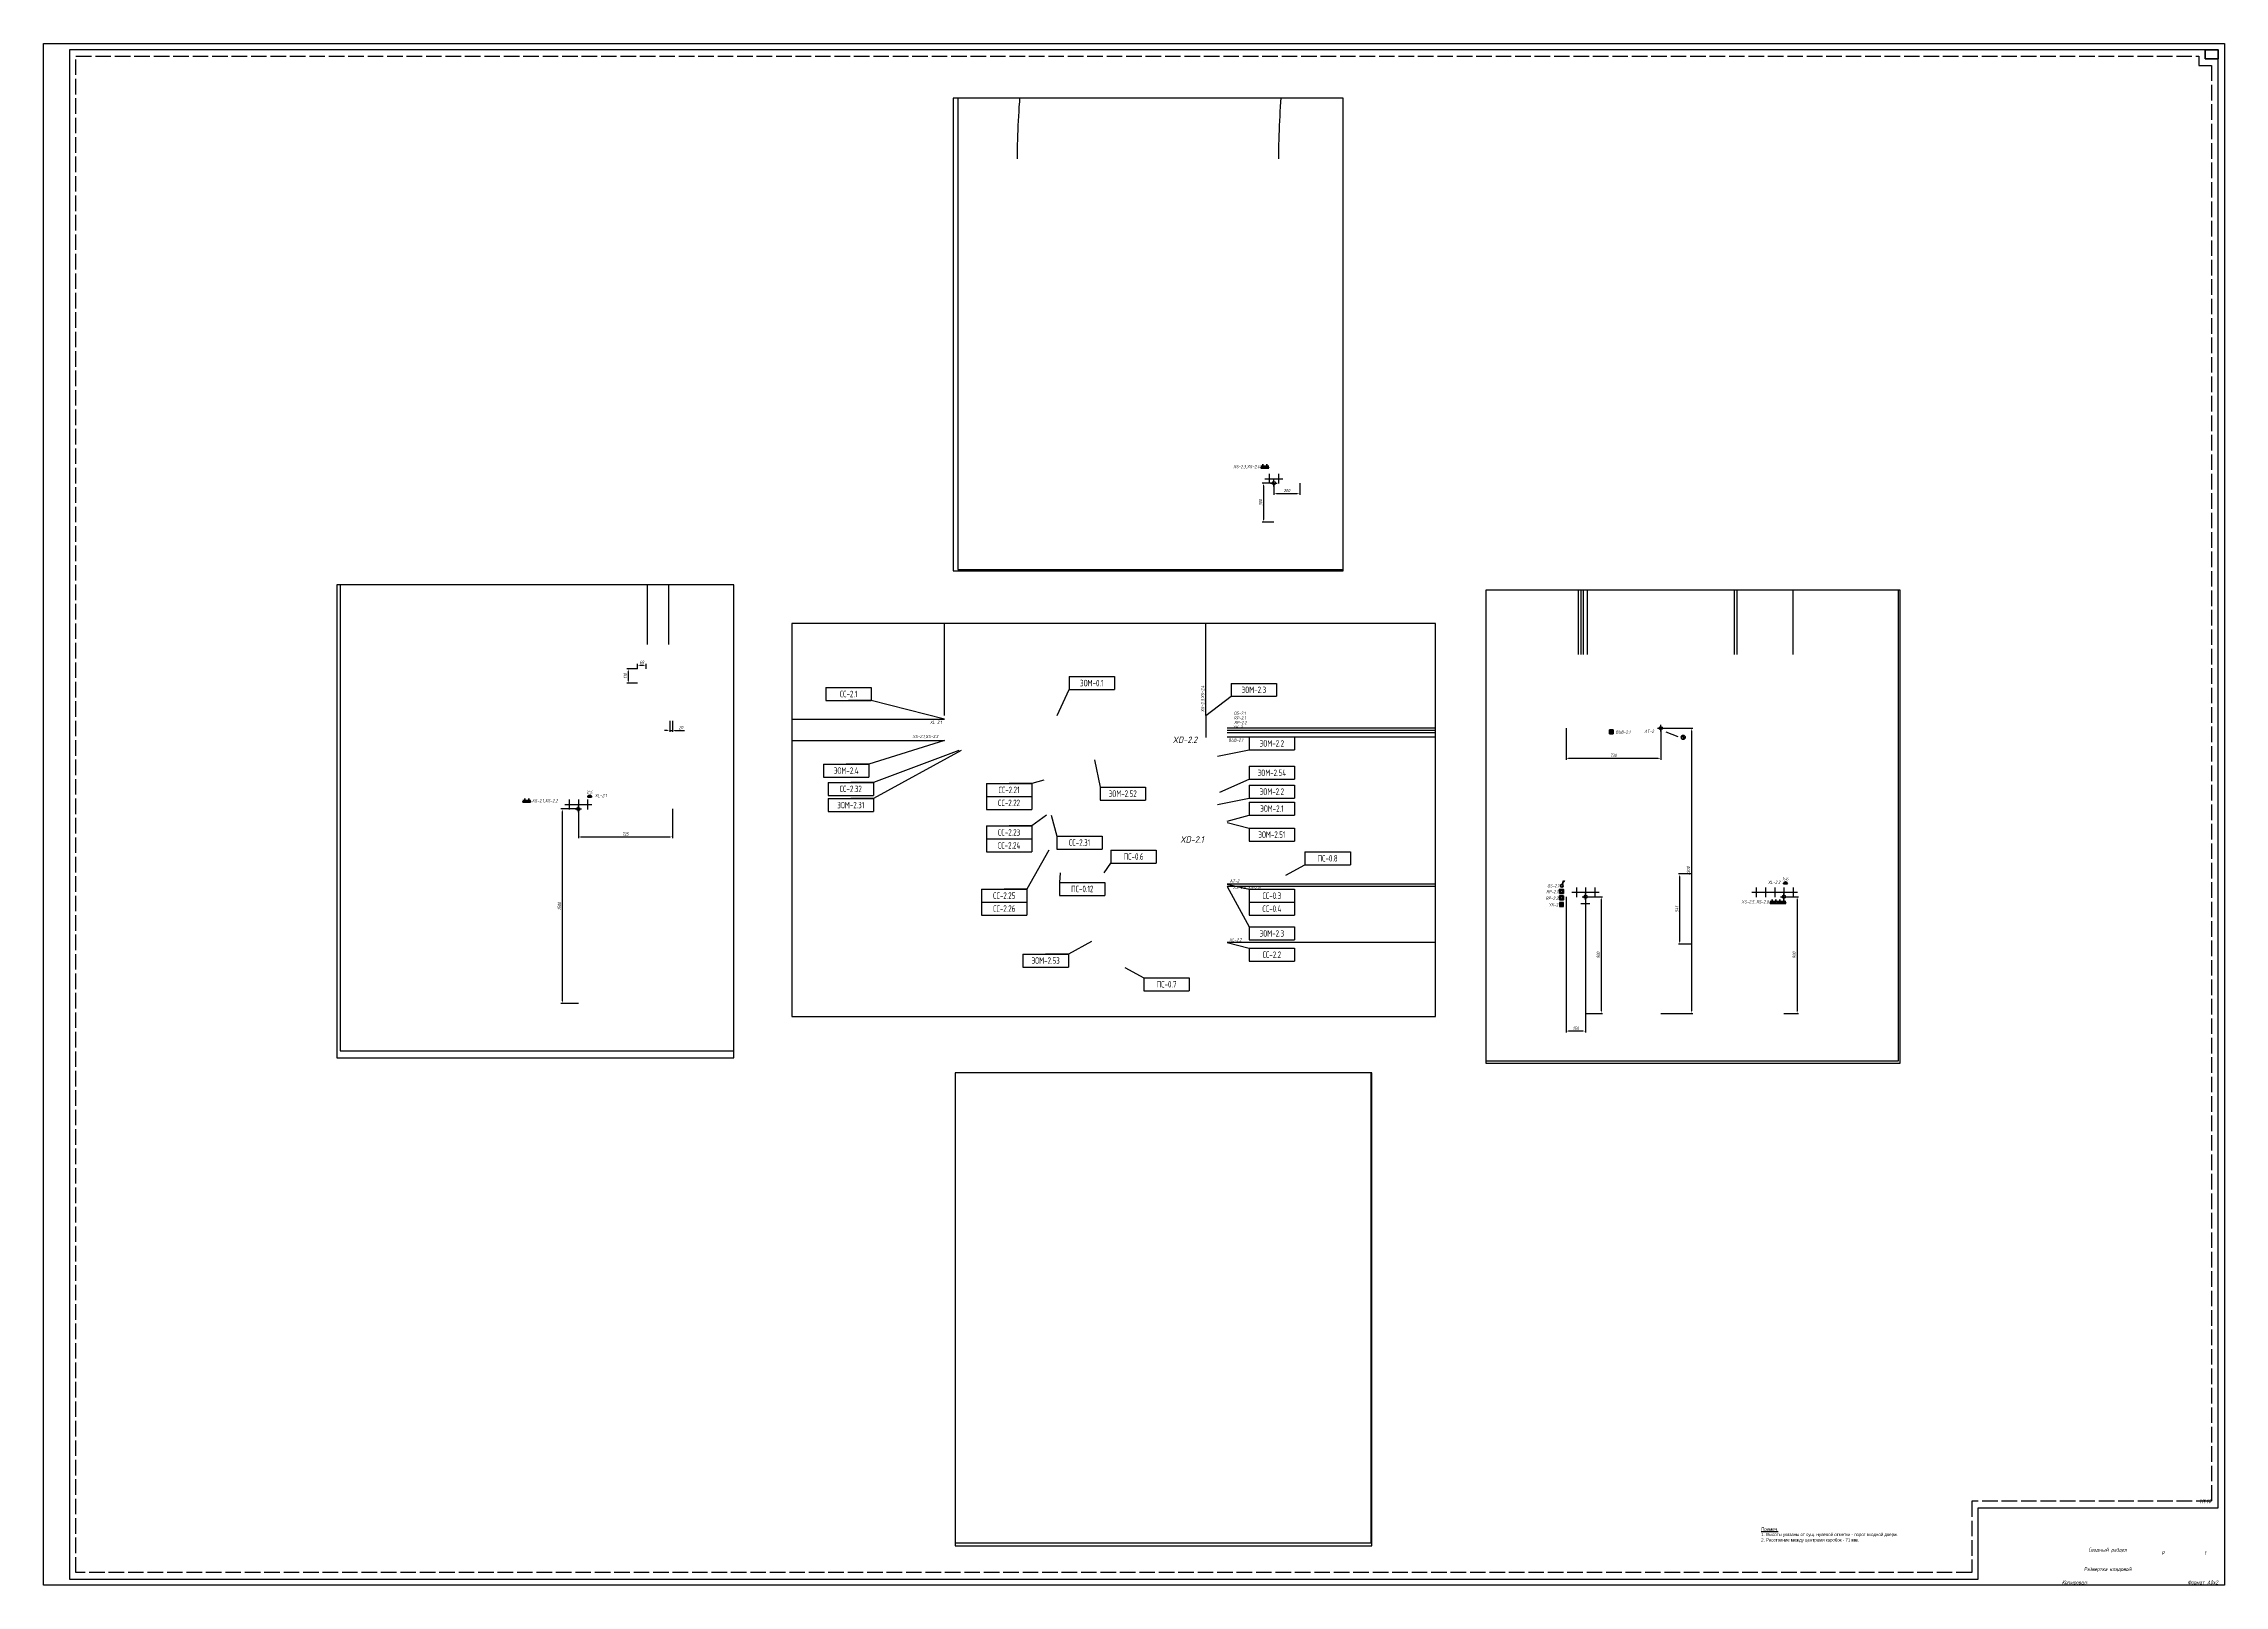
# Paper-space layout 'Лист1' of a CAD drawing. Header units: millimetres. Extents: x 112 to 1794, y 48 to 1237.
# The model-space entities are those that its viewports show. They can reach past a viewport. Long polylines and large blocks are cut down to what shows.
import ezdxf
from ezdxf.enums import TextEntityAlignment as Align

# ---------------------------------------------------------------- set-up
doc = ezdxf.new("R2010")
doc.units = ezdxf.units.MM
doc.header["$PDMODE"] = 34
doc.header["$PDSIZE"] = 25
doc.linetypes.add('ACAD_ISO02W100', pattern=[15, 12, -3])
doc.linetypes.add('ACAD_ISO10W100', pattern=[18.5, 12, -3, 0.5, -3])
for name, color, linetype in [('02 ЭОМ и СС', 7, 'Continuous'), ('11 Привязка размеры', 7, 'Continuous'), ('stamp', 7, 'Continuous')]:
    doc.layers.add(name, color=color, linetype=linetype)
doc.layers.add('100 noprint', color=1, linetype='Continuous', plot=False)
doc.styles.add('GOST typeA', font='')
doc.styles.get("Standard").update_dxf_attribs({"font": ''})
doc.styles.add('ГОСТ-ISOCPEUR', font='isocpeui.ttf', dxfattribs={"width": 0.8})
doc.styles.get('GOST typeA').set_extended_font_data('GOST type A')
doc.styles.get('Standard').set_extended_font_data('Ubuntu')
doc.dimstyles.new('ISO-25', dxfattribs={"dimtxt": 2.5, "dimasz": 2.5, "dimexe": 1.25, "dimexo": 0.625, "dimtad": 1, "dimtxsty": 'Standard', "dimcen": 2.5, "dimadec": 0, "dimazin": 0, "dimtfac": 1, "dimtmove": 0, "dimatfit": 3, "dimfxl": 1, "dimarcsym": 0})

# ---------------------------------------------------------------- blocks, each defined once
blk = doc.blocks.new('часы')
at = {"color": 0, "lineweight": -2}
for q in [(9893.5, 982.5), (9894.2, 981.5)]:
    blk.add_line((9893.5, 981.5), q, dxfattribs=at)
blk.add_circle((9893.5, 981.5), 1.5, dxfattribs=at)
blk = doc.blocks.new('геркон')
at = {"lineweight": -2}
for points in [[(3, 2), (3, 3), (0, 3), (0, 2)], [(3, 0), (3, 1), (0, 1), (0, 0)]]:
    blk.add_hatch(color=0, dxfattribs=at).paths.add_polyline_path(points)
at = {"color": 0, "lineweight": -2}
for p, q in [((0, 0), (0, 3)), ((0, 3), (3, 3)), ((0, 2), (3, 2)), ((0, 1), (3, 1)), ((3, 0), (0, 0)), ((3, 3), (3, 0))]:
    blk.add_line(p, q, dxfattribs=at)
blk = doc.blocks.new('*D5')
at = {"layer": '11 Привязка размеры', "color": 0, "lineweight": -2, "transparency": 16777216}
for p, q in [((18067, 3811), (18067, 2765)), ((18217, 3811), (18217, 2765)), ((18197, 2775), (18087, 2775))]:
    blk.add_line(p, q, dxfattribs=at)
at = {"layer": '11 Привязка размеры', "color": 0, "transparency": 16777216}
for points in [[(18087, 2778), (18087, 2772), (18067, 2775)], [(18197, 2772), (18197, 2778), (18217, 2775)]]:
    blk.add_solid(points, dxfattribs=at)
at = {"layer": 'Defpoints', "color": 0, "transparency": 16777216}
for p in [(18067, 3811), (18217, 3811), (18067, 2775)]:
    blk.add_point(p, dxfattribs=at)
at = {"layer": '11 Привязка размеры', "color": 0, "transparency": 16777216, "insert": (18142, 2797), "char_height": 25, "attachment_point": 5, "style": 'ГОСТ-ISOCPEUR'}
blk.add_mtext('150', dxfattribs=at)
blk = doc.blocks.new('*D6')
at = {"layer": '11 Привязка размеры', "color": 0, "lineweight": -2, "transparency": 16777216}
for p, q in [((18217, 3811), (18348, 3811)), ((18338, 3791), (18338, 2931)), ((18217, 2911), (18348, 2911))]:
    blk.add_line(p, q, dxfattribs=at)
at = {"layer": '11 Привязка размеры', "color": 0, "transparency": 16777216}
for points in [[(18342, 3791), (18335, 3791), (18338, 3811)], [(18335, 2931), (18342, 2931), (18338, 2911)]]:
    blk.add_solid(points, dxfattribs=at)
at = {"layer": 'Defpoints', "color": 0, "transparency": 16777216}
for p in [(18217, 3811), (18217, 2911), (18338, 2911)]:
    blk.add_point(p, dxfattribs=at)
at = {"layer": '11 Привязка размеры', "color": 0, "transparency": 16777216, "insert": (18316, 3361), "char_height": 25, "attachment_point": 5, "rotation": 90, "style": 'ГОСТ-ISOCPEUR'}
blk.add_mtext('900', dxfattribs=at)
blk = doc.blocks.new('*D7')
at = {"layer": '11 Привязка размеры', "color": 0, "lineweight": -2, "transparency": 16777216}
for p, q in [((19747, 3811), (19860, 3811)), ((19850, 3791), (19850, 2931)), ((19747, 2911), (19860, 2911))]:
    blk.add_line(p, q, dxfattribs=at)
at = {"layer": '11 Привязка размеры', "color": 0, "transparency": 16777216}
for points in [[(19853, 3791), (19846, 3791), (19850, 3811)], [(19846, 2931), (19853, 2931), (19850, 2911)]]:
    blk.add_solid(points, dxfattribs=at)
at = {"layer": 'Defpoints', "color": 0, "transparency": 16777216}
for p in [(19747, 3811), (19747, 2911), (19850, 2911)]:
    blk.add_point(p, dxfattribs=at)
at = {"layer": '11 Привязка размеры', "color": 0, "transparency": 16777216, "insert": (19827, 3361), "char_height": 25, "attachment_point": 5, "rotation": 90, "style": 'ГОСТ-ISOCPEUR'}
blk.add_mtext('900', dxfattribs=at)
blk = doc.blocks.new('*D8')
at = {"layer": '11 Привязка размеры', "color": 0, "lineweight": -2, "transparency": 16777216}
for p, q in [((18067, 5111), (18067, 4868)), ((18797, 5111), (18797, 4868)), ((18777, 4878), (18087, 4878))]:
    blk.add_line(p, q, dxfattribs=at)
at = {"layer": '11 Привязка размеры', "color": 0, "transparency": 16777216}
for points in [[(18087, 4882), (18087, 4875), (18067, 4878)], [(18777, 4875), (18777, 4882), (18797, 4878)]]:
    blk.add_solid(points, dxfattribs=at)
at = {"layer": 'Defpoints', "color": 0, "transparency": 16777216}
for p in [(18067, 5111), (18797, 5111), (18067, 4878)]:
    blk.add_point(p, dxfattribs=at)
at = {"layer": '11 Привязка размеры', "color": 0, "transparency": 16777216, "insert": (18432, 4901), "char_height": 25, "attachment_point": 5, "style": 'ГОСТ-ISOCPEUR'}
blk.add_mtext('730', dxfattribs=at)
blk = doc.blocks.new('*D9')
at = {"layer": '11 Привязка размеры', "color": 0, "lineweight": -2, "transparency": 16777216}
for p, q in [((18797, 5111), (19044, 5111)), ((19034, 5091), (19034, 2931)), ((18797, 2911), (19044, 2911))]:
    blk.add_line(p, q, dxfattribs=at)
at = {"layer": '11 Привязка размеры', "color": 0, "transparency": 16777216}
for points in [[(19037, 5091), (19031, 5091), (19034, 5111)], [(19031, 2931), (19037, 2931), (19034, 2911)]]:
    blk.add_solid(points, dxfattribs=at)
at = {"layer": 'Defpoints', "color": 0, "transparency": 16777216}
for p in [(18797, 5111), (18797, 2911), (19034, 2911)]:
    blk.add_point(p, dxfattribs=at)
at = {"layer": '11 Привязка размеры', "color": 0, "transparency": 16777216, "insert": (19011, 4011), "char_height": 25, "attachment_point": 5, "rotation": 90, "style": 'ГОСТ-ISOCPEUR'}
blk.add_mtext('2200', dxfattribs=at)
blk = doc.blocks.new('*D10')
at = {"layer": '11 Привязка размеры', "color": 0, "lineweight": -2, "transparency": 16777216}
for p, q in [((-4982, 20015), (-5072, 20015)), ((-5062, 19995), (-5062, 19735)), ((-4982, 19715), (-5072, 19715))]:
    blk.add_line(p, q, dxfattribs=at)
at = {"layer": '11 Привязка размеры', "color": 0, "transparency": 16777216}
for points in [[(-5059, 19995), (-5066, 19995), (-5062, 20015)], [(-5066, 19735), (-5059, 19735), (-5062, 19715)]]:
    blk.add_solid(points, dxfattribs=at)
at = {"layer": 'Defpoints', "color": 0, "transparency": 16777216}
for p in [(-4982, 20015), (-5062, 19715), (-4982, 19715)]:
    blk.add_point(p, dxfattribs=at)
at = {"layer": '11 Привязка размеры', "color": 0, "transparency": 16777216, "insert": (-5085, 19865), "char_height": 25, "attachment_point": 5, "rotation": 90, "style": 'ГОСТ-ISOCPEUR'}
blk.add_mtext('300', dxfattribs=at)
blk = doc.blocks.new('*D11')
at = {"layer": '11 Привязка размеры', "color": 0, "lineweight": -2, "transparency": 16777216}
for p, q in [((-4982, 20015), (-4982, 19925)), ((-4962, 19935), (-4802, 19935)), ((-4782, 20015), (-4782, 19925))]:
    blk.add_line(p, q, dxfattribs=at)
at = {"layer": '11 Привязка размеры', "color": 0, "transparency": 16777216}
for points in [[(-4962, 19939), (-4962, 19932), (-4982, 19935)], [(-4802, 19932), (-4802, 19939), (-4782, 19935)]]:
    blk.add_solid(points, dxfattribs=at)
at = {"layer": 'Defpoints', "color": 0, "transparency": 16777216}
for p in [(-4982, 20015), (-4782, 20015), (-4782, 19935)]:
    blk.add_point(p, dxfattribs=at)
at = {"layer": '11 Привязка размеры', "color": 0, "transparency": 16777216, "insert": (-4882, 19958), "char_height": 25, "attachment_point": 5, "style": 'ГОСТ-ISOCPEUR'}
blk.add_mtext('200', dxfattribs=at)
blk = doc.blocks.new('*D12')
at = {"layer": '11 Привязка размеры', "color": 0, "lineweight": -2, "transparency": 16777216}
for p, q in [((643, 4774), (623, 4774)), ((663, 4847), (663, 4764)), ((663, 4774), (683, 4774)), ((683, 4847), (683, 4764)), ((703, 4774), (776, 4774))]:
    blk.add_line(p, q, dxfattribs=at)
at = {"layer": '11 Привязка размеры', "color": 0, "transparency": 16777216}
for points in [[(643, 4770), (643, 4777), (663, 4774)], [(703, 4777), (703, 4770), (683, 4774)]]:
    blk.add_solid(points, dxfattribs=at)
at = {"layer": 'Defpoints', "color": 0, "transparency": 16777216}
for p in [(663, 4847), (683, 4847), (683, 4774)]:
    blk.add_point(p, dxfattribs=at)
at = {"layer": '11 Привязка размеры', "color": 0, "transparency": 16777216, "insert": (749, 4796), "char_height": 25, "attachment_point": 5, "style": 'ГОСТ-ISOCPEUR'}
blk.add_mtext('20', dxfattribs=at)
blk = doc.blocks.new('*D13')
at = {"layer": '11 Привязка размеры', "color": 0, "lineweight": -2, "transparency": 16777216}
for p, q in [((413, 5249), (333, 5249)), ((343, 5229), (343, 5159)), ((413, 5139), (333, 5139))]:
    blk.add_line(p, q, dxfattribs=at)
at = {"layer": '11 Привязка размеры', "color": 0, "transparency": 16777216}
for points in [[(346, 5229), (339, 5229), (343, 5249)], [(339, 5159), (346, 5159), (343, 5139)]]:
    blk.add_solid(points, dxfattribs=at)
at = {"layer": 'Defpoints', "color": 0, "transparency": 16777216}
for p in [(413, 5249), (343, 5139), (413, 5139)]:
    blk.add_point(p, dxfattribs=at)
at = {"layer": '11 Привязка размеры', "color": 0, "transparency": 16777216, "insert": (320, 5194), "char_height": 25, "attachment_point": 5, "rotation": 90, "style": 'ГОСТ-ISOCPEUR'}
blk.add_mtext('110', dxfattribs=at)
blk = doc.blocks.new('*D14')
at = {"layer": '11 Привязка размеры', "color": 0, "lineweight": -2, "transparency": 16777216}
for p, q in [((413, 5249), (413, 5287)), ((433, 5277), (461, 5277)), ((481, 5249), (481, 5287))]:
    blk.add_line(p, q, dxfattribs=at)
at = {"layer": '11 Привязка размеры', "color": 0, "transparency": 16777216}
for points in [[(433, 5280), (433, 5274), (413, 5277)], [(461, 5274), (461, 5280), (481, 5277)]]:
    blk.add_solid(points, dxfattribs=at)
at = {"layer": 'Defpoints', "color": 0, "transparency": 16777216}
for p in [(413, 5249), (481, 5277), (481, 5249)]:
    blk.add_point(p, dxfattribs=at)
at = {"layer": '11 Привязка размеры', "color": 0, "transparency": 16777216, "insert": (447, 5300), "char_height": 25, "attachment_point": 5, "style": 'ГОСТ-ISOCPEUR'}
blk.add_mtext('68', dxfattribs=at)
blk = doc.blocks.new('*D15')
at = {"layer": '11 Привязка размеры', "color": 0, "lineweight": -2, "transparency": 16777216}
for p, q in [((-42, 4169), (-42, 3943)), ((683, 4169), (683, 3943)), ((-22, 3953), (663, 3953))]:
    blk.add_line(p, q, dxfattribs=at)
at = {"layer": '11 Привязка размеры', "color": 0, "transparency": 16777216}
for points in [[(-22, 3956), (-22, 3949), (-42, 3953)], [(663, 3949), (663, 3956), (683, 3953)]]:
    blk.add_solid(points, dxfattribs=at)
at = {"layer": 'Defpoints', "color": 0, "transparency": 16777216}
for p in [(-42, 4169), (683, 4169), (683, 3953)]:
    blk.add_point(p, dxfattribs=at)
at = {"layer": '11 Привязка размеры', "color": 0, "transparency": 16777216, "insert": (321, 3975), "char_height": 25, "attachment_point": 5, "style": 'ГОСТ-ISOCPEUR'}
blk.add_mtext('725', dxfattribs=at)
blk = doc.blocks.new('*D16')
at = {"layer": '11 Привязка размеры', "color": 0, "lineweight": -2, "transparency": 16777216}
for p, q in [((-42, 4169), (-176, 4169)), ((-166, 4149), (-166, 2689)), ((-42, 2669), (-176, 2669))]:
    blk.add_line(p, q, dxfattribs=at)
at = {"layer": '11 Привязка размеры', "color": 0, "transparency": 16777216}
for points in [[(-163, 4149), (-169, 4149), (-166, 4169)], [(-169, 2689), (-163, 2689), (-166, 2669)]]:
    blk.add_solid(points, dxfattribs=at)
at = {"layer": 'Defpoints', "color": 0, "transparency": 16777216}
for p in [(-42, 4169), (-166, 2669), (-42, 2669)]:
    blk.add_point(p, dxfattribs=at)
at = {"layer": '11 Привязка размеры', "color": 0, "transparency": 16777216, "insert": (-188, 3419), "char_height": 25, "attachment_point": 5, "rotation": 90, "style": 'ГОСТ-ISOCPEUR'}
blk.add_mtext('1500', dxfattribs=at)
blk = doc.blocks.new('розетка скрытая трехполюсная')
at = {"color": 0, "lineweight": -2}
for p, q in [((-1.5, 1.5), (1.5, 1.5)), ((-1.5, 0), (1.5, 0)), ((0, 0), (0, 3))]:
    blk.add_line(p, q, dxfattribs=at)
blk.add_arc((0, 0), 1.5, 0, 180, dxfattribs=at)
blk = doc.blocks.new('кнопка 1')
at = {"color": 0, "lineweight": -2}
for p, q in [((0.3, 0.9), (1.4, 3.8)), ((1.4, 3.8), (2.3, 3.4))]:
    blk.add_line(p, q, dxfattribs=at)
blk.add_circle((0, 0), 1, dxfattribs=at)
blk = doc.blocks.new('регулятор')
at = {"color": 0, "lineweight": -2}
blk.add_lwpolyline([(-1.5, -1.5), (-1.5, 1.5), (1.5, 1.5), (1.5, -1.5)], close=True, dxfattribs=at)
blk.add_circle((0, 0), 1, dxfattribs=at)
blk = doc.blocks.new('клавиатура ОС')
at = {"color": 0}
for p, q in [((0, 2), (3, 2)), ((0, 1), (3, 1)), ((1, 3), (1, 0)), ((2, 3), (2, 0))]:
    blk.add_line(p, q, dxfattribs=at)
blk.add_lwpolyline([(0, 0), (3, 0), (3, 3), (0, 3)], close=True, dxfattribs=at)
blk = doc.blocks.new('розетка RJ-45')
at = {"color": 0, "lineweight": -2}
for p, q in [((-1.5, 0), (1.5, 0)), ((0, 0), (0, 1.5))]:
    blk.add_line(p, q, dxfattribs=at)
blk.add_arc((0, 0), 1.5, 0, 180, dxfattribs=at)
at = {"color": 0, "lineweight": -2, "style": 'ГОСТ-ISOCPEUR', "width": 0.4}
blk.add_text('RJ-45', height=2.5, dxfattribs=at).set_placement((0, 2.5), align=Align.CENTER)
blk = doc.blocks.new('*D22')
at = {"layer": '11 Привязка размеры', "color": 0, "lineweight": -2, "transparency": 16777216}
for p, q in [((19038, 3987), (18934, 3987)), ((18944, 3466), (18944, 3967)), ((19038, 3446), (18934, 3446))]:
    blk.add_line(p, q, dxfattribs=at)
at = {"layer": '11 Привязка размеры', "color": 0, "transparency": 16777216}
for points in [[(18947, 3967), (18941, 3967), (18944, 3987)], [(18941, 3466), (18947, 3466), (18944, 3446)]]:
    blk.add_solid(points, dxfattribs=at)
at = {"layer": 'Defpoints', "color": 0, "transparency": 16777216}
for p in [(18944, 3987), (19038, 3987), (19038, 3446)]:
    blk.add_point(p, dxfattribs=at)
at = {"layer": '11 Привязка размеры', "color": 0, "transparency": 16777216, "insert": (18922, 3716), "char_height": 25, "attachment_point": 5, "rotation": 90, "style": 'ГОСТ-ISOCPEUR'}
blk.add_mtext('541', dxfattribs=at)
blk = doc.blocks.new('*T30')
at = {"layer": '02 ЭОМ и СС', "color": 0, "lineweight": -2}
for p, q in [((0, 0), (350, 0)), ((0, 0), (0, -100)), ((350, 0), (350, -100)), ((0, -100), (350, -100))]:
    blk.add_line(p, q, dxfattribs=at)
at = {"layer": '02 ЭОМ и СС', "color": 0, "lineweight": -2, "insert": (175, -50), "char_height": 50, "width": 330, "attachment_point": 5, "style": 'GOST typeA'}
blk.add_mtext('{\\W0.8;ЭОМ-2.54}', dxfattribs=at)
blk = doc.blocks.new('*T31')
at = {"layer": '02 ЭОМ и СС', "color": 0, "lineweight": -2}
for p, q in [((0, 0), (350, 0)), ((0, 0), (0, -100)), ((350, 0), (350, -100)), ((0, -100), (350, -100))]:
    blk.add_line(p, q, dxfattribs=at)
at = {"layer": '02 ЭОМ и СС', "color": 0, "lineweight": -2, "insert": (175, -50), "char_height": 50, "width": 330, "attachment_point": 5, "style": 'GOST typeA'}
blk.add_mtext('{\\W0.8;ЭОМ-2.2}', dxfattribs=at)
blk = doc.blocks.new('*T32')
at = {"layer": '02 ЭОМ и СС', "color": 0, "lineweight": -2}
for p, q in [((0, 0), (350, 0)), ((0, 0), (0, -100)), ((350, 0), (350, -100)), ((0, -100), (350, -100))]:
    blk.add_line(p, q, dxfattribs=at)
at = {"layer": '02 ЭОМ и СС', "color": 0, "lineweight": -2, "insert": (175, -50), "char_height": 50, "width": 330, "attachment_point": 5, "style": 'GOST typeA'}
blk.add_mtext('{\\W0.8;ЭОМ-2.1}', dxfattribs=at)
blk = doc.blocks.new('*T33')
at = {"layer": '02 ЭОМ и СС', "color": 0, "lineweight": -2}
for p, q in [((0, 0), (350, 0)), ((0, 0), (0, -100)), ((350, 0), (350, -100)), ((0, -100), (350, -100))]:
    blk.add_line(p, q, dxfattribs=at)
at = {"layer": '02 ЭОМ и СС', "color": 0, "lineweight": -2, "insert": (175, -50), "char_height": 50, "width": 330, "attachment_point": 5, "style": 'GOST typeA'}
blk.add_mtext('{\\W0.8;ЭОМ-2.51}', dxfattribs=at)
blk = doc.blocks.new('*T34')
at = {"layer": '02 ЭОМ и СС', "color": 0, "lineweight": -2}
for p, q in [((0, 0), (350, 0)), ((0, 0), (0, -100)), ((350, 0), (350, -100)), ((0, -100), (350, -100))]:
    blk.add_line(p, q, dxfattribs=at)
at = {"layer": '02 ЭОМ и СС', "color": 0, "lineweight": -2, "insert": (175, -50), "char_height": 50, "width": 330, "attachment_point": 5, "style": 'GOST typeA'}
blk.add_mtext('{\\W0.8;ЭОМ-0.1}', dxfattribs=at)
blk = doc.blocks.new('*T35')
at = {"layer": '02 ЭОМ и СС', "color": 0, "lineweight": -2}
for p, q in [((0, 0), (350, 0)), ((0, 0), (0, -100)), ((350, 0), (350, -100)), ((0, -100), (350, -100))]:
    blk.add_line(p, q, dxfattribs=at)
at = {"layer": '02 ЭОМ и СС', "color": 0, "lineweight": -2, "insert": (175, -50), "char_height": 50, "width": 330, "attachment_point": 5, "style": 'GOST typeA'}
blk.add_mtext('{\\W0.8;ЭОМ-2.31}', dxfattribs=at)
blk = doc.blocks.new('*T36')
at = {"layer": '02 ЭОМ и СС', "color": 0, "lineweight": -2}
for p, q in [((0, 0), (350, 0)), ((0, 0), (0, -100)), ((350, 0), (350, -100)), ((0, -100), (350, -100))]:
    blk.add_line(p, q, dxfattribs=at)
at = {"layer": '02 ЭОМ и СС', "color": 0, "lineweight": -2, "insert": (175, -50), "char_height": 50, "width": 330, "attachment_point": 5, "style": 'GOST typeA'}
blk.add_mtext('{\\W0.8;ЭОМ-2.2}', dxfattribs=at)
blk = doc.blocks.new('*T37')
at = {"layer": '02 ЭОМ и СС', "color": 0, "lineweight": -2}
for p, q in [((0, 0), (350, 0)), ((0, 0), (0, -100)), ((350, 0), (350, -100)), ((0, -100), (350, -100))]:
    blk.add_line(p, q, dxfattribs=at)
at = {"layer": '02 ЭОМ и СС', "color": 0, "lineweight": -2, "insert": (175, -50), "char_height": 50, "width": 330, "attachment_point": 5, "style": 'GOST typeA'}
blk.add_mtext('{\\W0.8;ЭОМ-2.3}', dxfattribs=at)
blk = doc.blocks.new('*T38')
at = {"layer": '02 ЭОМ и СС', "color": 0, "lineweight": -2}
for p, q in [((0, 0), (350, 0)), ((0, 0), (0, -100)), ((350, 0), (350, -100)), ((0, -100), (350, -100))]:
    blk.add_line(p, q, dxfattribs=at)
at = {"layer": '02 ЭОМ и СС', "color": 0, "lineweight": -2, "insert": (175, -50), "char_height": 50, "width": 330, "attachment_point": 5, "style": 'GOST typeA'}
blk.add_mtext('{\\W0.8;ЭОМ-2.52}', dxfattribs=at)
blk = doc.blocks.new('*T39')
at = {"layer": '02 ЭОМ и СС', "color": 0, "lineweight": -2}
for p, q in [((0, 0), (350, 0)), ((0, 0), (0, -100)), ((350, 0), (350, -100)), ((0, -100), (350, -100))]:
    blk.add_line(p, q, dxfattribs=at)
at = {"layer": '02 ЭОМ и СС', "color": 0, "lineweight": -2, "insert": (175, -50), "char_height": 50, "width": 330, "attachment_point": 5, "style": 'GOST typeA'}
blk.add_mtext('{\\W0.8;ЭОМ-2.4}', dxfattribs=at)
blk = doc.blocks.new('*T40')
at = {"layer": '02 ЭОМ и СС', "color": 0, "lineweight": -2}
for p, q in [((0, 0), (350, 0)), ((0, 0), (0, -100)), ((350, 0), (350, -100)), ((0, -100), (350, -100))]:
    blk.add_line(p, q, dxfattribs=at)
at = {"layer": '02 ЭОМ и СС', "color": 0, "lineweight": -2, "insert": (175, -50), "char_height": 50, "width": 330, "attachment_point": 5, "style": 'GOST typeA'}
blk.add_mtext('{\\W0.8;ЭОМ-2.3}', dxfattribs=at)
blk = doc.blocks.new('*T41')
at = {"layer": '02 ЭОМ и СС', "color": 0, "lineweight": -2}
for p, q in [((0, 0), (350, 0)), ((0, 0), (0, -100)), ((350, 0), (350, -100)), ((0, -100), (350, -100))]:
    blk.add_line(p, q, dxfattribs=at)
at = {"layer": '02 ЭОМ и СС', "color": 0, "lineweight": -2, "insert": (175, -50), "char_height": 50, "width": 330, "attachment_point": 5, "style": 'GOST typeA'}
blk.add_mtext('{\\W0.8;ЭОМ-2.53}', dxfattribs=at)
blk = doc.blocks.new('*T42')
at = {"layer": '02 ЭОМ и СС', "color": 0, "lineweight": -2}
for p, q in [((0, 0), (350, 0)), ((0, 0), (0, -100)), ((350, 0), (350, -100)), ((0, -100), (350, -100))]:
    blk.add_line(p, q, dxfattribs=at)
at = {"layer": '02 ЭОМ и СС', "color": 0, "lineweight": -2, "insert": (175, -50), "char_height": 50, "width": 330, "attachment_point": 5, "style": 'GOST typeA'}
blk.add_mtext('{\\W0.8;СС-2.1}', dxfattribs=at)
blk = doc.blocks.new('*T43')
at = {"layer": '02 ЭОМ и СС', "color": 0, "lineweight": -2}
for p, q in [((0, 0), (350, 0)), ((0, 0), (0, -100)), ((350, 0), (350, -100)), ((0, -100), (350, -100))]:
    blk.add_line(p, q, dxfattribs=at)
at = {"layer": '02 ЭОМ и СС', "color": 0, "lineweight": -2, "insert": (175, -50), "char_height": 50, "width": 330, "attachment_point": 5, "style": 'GOST typeA'}
blk.add_mtext('{\\W0.8;СС-2.2}', dxfattribs=at)
blk = doc.blocks.new('*T44')
at = {"layer": '02 ЭОМ и СС', "color": 0, "lineweight": -2}
for p, q in [((0, 0), (350, 0)), ((0, 0), (0, -100)), ((350, 0), (350, -100)), ((0, -100), (350, -100))]:
    blk.add_line(p, q, dxfattribs=at)
at = {"layer": '02 ЭОМ и СС', "color": 0, "lineweight": -2, "insert": (175, -50), "char_height": 50, "width": 330, "attachment_point": 5, "style": 'GOST typeA'}
blk.add_mtext('{\\W0.8;СС-2.31}', dxfattribs=at)
blk = doc.blocks.new('*T45')
at = {"layer": '02 ЭОМ и СС', "color": 0, "lineweight": -2}
for p, q in [((0, 0), (350, 0)), ((0, 0), (0, -200)), ((350, 0), (350, -200)), ((0, -100), (350, -100)), ((0, -200), (350, -200))]:
    blk.add_line(p, q, dxfattribs=at)
at = {"layer": '02 ЭОМ и СС', "color": 0, "lineweight": -2, "char_height": 50, "width": 330, "attachment_point": 5, "style": 'GOST typeA'}
for s, insert in [('{\\W0.8;СС-2.25}', (175, -50)), ('{\\W0.8;СС-2.26}', (175, -150))]:
    blk.add_mtext(s, dxfattribs=dict(at, insert=insert))
blk = doc.blocks.new('*T46')
at = {"layer": '02 ЭОМ и СС', "color": 0, "lineweight": -2}
for p, q in [((0, 0), (350, 0)), ((0, 0), (0, -200)), ((350, 0), (350, -200)), ((0, -100), (350, -100)), ((0, -200), (350, -200))]:
    blk.add_line(p, q, dxfattribs=at)
at = {"layer": '02 ЭОМ и СС', "color": 0, "lineweight": -2, "char_height": 50, "width": 330, "attachment_point": 5, "style": 'GOST typeA'}
for s, insert in [('{\\W0.8;СС-2.24}', (175, -150)), ('{\\W0.8;СС-2.23}', (175, -50))]:
    blk.add_mtext(s, dxfattribs=dict(at, insert=insert))
blk = doc.blocks.new('*T47')
at = {"layer": '02 ЭОМ и СС', "color": 0, "lineweight": -2}
for p, q in [((0, 0), (350, 0)), ((0, 0), (0, -200)), ((350, 0), (350, -200)), ((0, -100), (350, -100)), ((0, -200), (350, -200))]:
    blk.add_line(p, q, dxfattribs=at)
at = {"layer": '02 ЭОМ и СС', "color": 0, "lineweight": -2, "char_height": 50, "width": 330, "attachment_point": 5, "style": 'GOST typeA'}
for s, insert in [('{\\W0.8;СС-2.22}', (175, -150)), ('{\\W0.8;СС-2.21}', (175, -50))]:
    blk.add_mtext(s, dxfattribs=dict(at, insert=insert))
blk = doc.blocks.new('*T48')
at = {"layer": '02 ЭОМ и СС', "color": 0, "lineweight": -2}
for p, q in [((0, 0), (350, 0)), ((0, 0), (0, -100)), ((350, 0), (350, -100)), ((0, -100), (350, -100))]:
    blk.add_line(p, q, dxfattribs=at)
at = {"layer": '02 ЭОМ и СС', "color": 0, "lineweight": -2, "insert": (175, -50), "char_height": 50, "width": 330, "attachment_point": 5, "style": 'GOST typeA'}
blk.add_mtext('{\\W0.8;СС-2.32}', dxfattribs=at)
blk = doc.blocks.new('*T49')
at = {"layer": '02 ЭОМ и СС', "color": 0, "lineweight": -2}
for p, q in [((0, 0), (350, 0)), ((0, 0), (0, -100)), ((350, 0), (350, -100)), ((0, -100), (350, -100))]:
    blk.add_line(p, q, dxfattribs=at)
at = {"layer": '02 ЭОМ и СС', "color": 0, "lineweight": -2, "insert": (175, -50), "char_height": 50, "width": 330, "attachment_point": 5, "style": 'GOST typeA'}
blk.add_mtext('{\\W0.8;ПС-0.12}', dxfattribs=at)
blk = doc.blocks.new('*T50')
at = {"layer": '02 ЭОМ и СС', "color": 0, "lineweight": -2}
for p, q in [((0, 0), (350, 0)), ((0, 0), (0, -100)), ((350, 0), (350, -100)), ((0, -100), (350, -100))]:
    blk.add_line(p, q, dxfattribs=at)
at = {"layer": '02 ЭОМ и СС', "color": 0, "lineweight": -2, "insert": (175, -50), "char_height": 50, "width": 330, "attachment_point": 5, "style": 'GOST typeA'}
blk.add_mtext('{\\W0.8;ПС-0.6}', dxfattribs=at)
blk = doc.blocks.new('*T51')
at = {"layer": '02 ЭОМ и СС', "color": 0, "lineweight": -2}
for p, q in [((0, 0), (350, 0)), ((0, 0), (0, -100)), ((350, 0), (350, -100)), ((0, -100), (350, -100))]:
    blk.add_line(p, q, dxfattribs=at)
at = {"layer": '02 ЭОМ и СС', "color": 0, "lineweight": -2, "insert": (175, -50), "char_height": 50, "width": 330, "attachment_point": 5, "style": 'GOST typeA'}
blk.add_mtext('{\\W0.8;ПС-0.7}', dxfattribs=at)
blk = doc.blocks.new('*T52')
at = {"layer": '02 ЭОМ и СС', "color": 0, "lineweight": -2}
for p, q in [((0, 0), (350, 0)), ((0, 0), (0, -100)), ((350, 0), (350, -100)), ((0, -100), (350, -100))]:
    blk.add_line(p, q, dxfattribs=at)
at = {"layer": '02 ЭОМ и СС', "color": 0, "lineweight": -2, "insert": (175, -50), "char_height": 50, "width": 330, "attachment_point": 5, "style": 'GOST typeA'}
blk.add_mtext('{\\W0.8;ПС-0.8}', dxfattribs=at)
blk = doc.blocks.new('*T53')
at = {"layer": '02 ЭОМ и СС', "color": 0, "lineweight": -2}
for p, q in [((0, 0), (350, 0)), ((0, 0), (0, -200)), ((350, 0), (350, -200)), ((0, -100), (350, -100)), ((0, -200), (350, -200))]:
    blk.add_line(p, q, dxfattribs=at)
at = {"layer": '02 ЭОМ и СС', "color": 0, "lineweight": -2, "char_height": 50, "width": 330, "attachment_point": 5, "style": 'GOST typeA'}
for s, insert in [('{\\W0.8;СС-0.4}', (175, -150)), ('{\\W0.8;СС-0.3}', (175, -50))]:
    blk.add_mtext(s, dxfattribs=dict(at, insert=insert))

msp = doc.modelspace()

# ---------------------------------------------------------------- linework, layer by layer
at = {"layer": '02 ЭОМ и СС', "lineweight": -2}
msp.add_line((6466.7, 9670.1), (6466.7, 9500.1), dxfattribs=at)
at = {"layer": '02 ЭОМ и СС', "color": 5}
msp.add_line((18837.1, 5082.9), (18929.1, 5047), dxfattribs=at)
at = {"layer": '100 noprint', "color": 1, "linetype": 'ACAD_ISO10W100', "lineweight": -2, "ltscale": 100, "flags": 128}
for points in [[(4451.2, 9670.1), (4451.2, 22515.1, 1), (-6962.2, 22515.1)], [(6466.7, 9670.1), (6466.7, 22515.1, 1), (-4946.7, 22515.1)]]:
    msp.add_lwpolyline(points, format="xyb", dxfattribs=at)
at = {"layer": '100 noprint', "lineweight": -2}
for points in [[(-7420.7, 22994.7), (-7420.7, 19348.5), (-4413.5, 19348.5), (-4413.5, 22994.7)], [(17436.2, 6190.9), (17436.2, 2544.6), (20631.4, 2544.6), (20631.4, 6190.9)], [(-1878.9, 5948.2), (-1878.9, 2302), (1184.7, 2302), (1184.7, 5948.2)], [(4736.2, 205.9), (4736.2, -3440.3), (7950.2, -3440.3), (7950.2, 205.9)]]:
    msp.add_lwpolyline(points, close=True, dxfattribs=at)
at = {"layer": '100 noprint', "color": 1, "linetype": 'ACAD_ISO10W100', "lineweight": -2, "ltscale": 100, "flags": 128}
for points in [[(655.2, 5435.5), (655.2, 9642.1), (4451.2, 9642.1)], [(491.2, 5435.5), (491.2, 9478.1), (4451.2, 9478.1)], [(18163.4, 5678.2), (18163.4, 9574.1), (6631.2, 9574.1)], [(18183.4, 5678.2), (18183.4, 9554.1), (6631.2, 9554.1)], [(18201.4, 5678.2), (18201.4, 9536.1), (6631.2, 9536.1)], [(18233.4, 5678.2), (18233.4, 9504.1), (6631.2, 9504.1)], [(19366.4, 5678.2), (19366.4, 8371.1), (6631.2, 8370.9)], [(19386.4, 5678.2), (19386.4, 8351.1), (6631.2, 8351.1)], [(19818.4, 5678.2), (19818.4, 7919.1), (6631.2, 7919.1)]]:
    msp.add_lwpolyline(points, dxfattribs=at)
at = {"layer": '11 Привязка размеры', "linetype": 'ACAD_ISO10W100'}
for p, q in [((-5051.7, 20049.1), (-4912.7, 20049.1)), ((-5051.7, 20049.1), (-4912.7, 20049.1)), ((-5017.7, 20087), (-5017.7, 20011.2)), ((-5017.7, 20087), (-5017.7, 20011.2)), ((-4946.7, 20087.2), (-4946.7, 20011.3)), ((-4946.7, 20087.2), (-4946.7, 20011.3)), ((-112.8, 4240.4), (-112.8, 4164.6)), ((-112.8, 4240.4), (-112.8, 4164.6)), ((-41.8, 4240.4), (-41.8, 4164.6)), ((-41.8, 4240.4), (-41.8, 4164.6)), ((29.2, 4240.4), (29.2, 4164.6)), ((29.2, 4240.4), (29.2, 4164.6)), ((-146.8, 4202.5), (63.2, 4202.5)), ((-146.8, 4202.5), (63.2, 4202.5)), ((18146.4, 3883.1), (18146.4, 3807.3)), ((18146.4, 3883.1), (18146.4, 3807.3)), ((18217.4, 3883.1), (18217.4, 3807.3)), ((18217.4, 3883.1), (18217.4, 3807.3)), ((18288.4, 3883.1), (18288.4, 3807.3)), ((18288.4, 3883.1), (18288.4, 3807.3)), ((19534.4, 3883.1), (19534.4, 3807.3)), ((19534.4, 3883.1), (19534.4, 3807.3)), ((19605.4, 3883.1), (19605.4, 3807.3)), ((19605.4, 3883.1), (19605.4, 3807.3)), ((19676.4, 3883.1), (19676.4, 3807.3)), ((19676.4, 3883.1), (19676.4, 3807.3)), ((19747.4, 3883.1), (19747.4, 3807.3)), ((19747.4, 3883.1), (19747.4, 3807.3)), ((19818.4, 3883.1), (19818.4, 3807.3)), ((19818.4, 3883.1), (19818.4, 3807.3)), ((18112.4, 3845.2), (18322.4, 3845.2)), ((18112.4, 3845.2), (18322.4, 3845.2)), ((18146.4, 3812.1), (18146.4, 3812.1)), ((18146.4, 3812.1), (18146.4, 3812.1)), ((18181.9, 3759.2), (18251.4, 3759.2)), ((18181.9, 3759.2), (18251.4, 3759.2)), ((18217.4, 3812.1), (18217.4, 3736.3)), ((18217.4, 3812.1), (18217.4, 3736.3)), ((19500.4, 3845.2), (19852.4, 3845.2)), ((19500.4, 3845.2), (19852.4, 3845.2))]:
    msp.add_line(p, q, dxfattribs=at)
at = {"layer": '11 Привязка размеры', "lineweight": -2}
for p in [(-4982.2, 20015.1), (-4982.2, 20015.1), (18797.4, 5111.2), (18797.4, 5111.2), (-41.8, 4168.5), (-41.8, 4168.5), (18217.4, 3811.2), (18217.4, 3811.2), (19747.4, 3811.2), (19747.4, 3811.2)]:
    msp.add_point(p, dxfattribs=at)

# ---------------------------------------------------------------- block references
for name, p in [('*T34', (5412.7, 9971.1)), ('*T42', (3537.1, 9887)), ('*T37', (6663.4, 9918.9)), ('*T36', (6802.2, 9505.7)), ('*T39', (3518.9, 9295.7)), ('*T30', (6802.2, 9279.2)), ('*T48', (3554, 9155.1)), ('*T47', (4775.2, 9147.2)), ('*T38', (5651.9, 9118.6)), ('*T31', (6802.2, 9133.9)), ('*T35', (3554, 9029.9)), ('*T32', (6802.2, 9002.8)), ('*T46', (4775.2, 8819.2)), ('*T33', (6802.2, 8802.3)), ('*T44', (5319, 8741.2)), ('*T50', (5735.8, 8633.3)), ('*T52', (7232.3, 8619.7)), ('*T45', (4737.8, 8332)), ('*T49', (5339.7, 8383.4)), ('*T53', (6802.2, 8331)), ('*T40', (6802.2, 8040.4)), ('*T41', (5057.2, 7831.2)), ('*T43', (6802.2, 7876.4)), ('*T51', (5989.8, 7648.2))]:
    msp.add_blockref(name, p)
at = {"layer": '02 ЭОМ и СС', "color": 1, "lineweight": 40, "xscale": 10, "yscale": 10, "zscale": 10}
for p in [(-5066.7, 20129.8), (-5036.7, 20129.8), (-455.2, 4219.5), (-425.2, 4219.5), (19656.4, 3759.8), (19686.4, 3759.8), (19716.4, 3759.8), (19746.4, 3759.8)]:
    msp.add_blockref('розетка скрытая трехполюсная', p, dxfattribs=at)
at = {"layer": '02 ЭОМ и СС', "lineweight": 40, "xscale": 10, "yscale": 10, "zscale": 10}
for name, p in [('геркон', (18401.3, 5067.4)), ('регулятор', (18031.3, 3852)), ('регулятор', (18031.3, 3802))]:
    msp.add_blockref(name, p, dxfattribs=at)
at = {"layer": '02 ЭОМ и СС', "color": 5, "lineweight": 40, "xscale": 10, "yscale": 10, "zscale": 10}
msp.add_blockref('часы', (-79963.8, -4774.8), dxfattribs=at)
at = {"layer": '02 ЭОМ и СС', "color": 6, "lineweight": 40, "xscale": 10, "yscale": 10, "zscale": 10}
for p in [(45.4, 4259.1), (19759.1, 3909.8)]:
    msp.add_blockref('розетка RJ-45', p, dxfattribs=at)
at = {"layer": '02 ЭОМ и СС', "color": 3, "lineweight": 40, "xscale": 10, "yscale": 10, "zscale": 10}
msp.add_blockref('кнопка 1', (18034.4, 3894.7), dxfattribs=at)
at = {"layer": '02 ЭОМ и СС', "xscale": 10, "yscale": 10, "zscale": 10}
msp.add_blockref('клавиатура ОС', (18016.3, 3737), dxfattribs=at)

# ---------------------------------------------------------------- texts
at = {"layer": '02 ЭОМ и СС', "linetype": 'Continuous', "style": 'ГОСТ-ISOCPEUR', "width": 0.8}
for s, p in [('XS-2.3,XS-2.4', (-5091.7, 20129.8)), ('YK-2', (6750.2, 9568.7)), ('QS-2.1', (6774.1, 9676.3)), ('RP-2.1', (6775.8, 9639.9)), ('RP-2.2', (6782.7, 9604.1)), ('BGB-2.1', (6755.6, 9468.4)), ('AT-2', (6725.5, 8382.9)), ('XS-2.5..XS-2.8', (6888.8, 8333.7)), ('XL-2.2', (6743.7, 7929.3)), ('BGB-2.1', (18563.1, 5067.9)), ('AT-2', (18744.5, 5074.1)), ('QS-2.1', (18014.2, 3882.9)), ('XL-2.2', (19719.1, 3909.8)), ('RP-2.2', (18006.3, 3787)), ('RP-2.1', (18006.3, 3837)), ('YK-2', (18006.3, 3737)), ('XS-2.5..XS-2.8', (19631.4, 3759.8))]:
    msp.add_text(s, height=25, dxfattribs=at).set_placement(p, align=Align.RIGHT)
msp.add_text('XS-2.3,XS-2.4', height=25, rotation=90, dxfattribs=at).set_placement((6455.3, 9901.4), align=Align.RIGHT)
for s, p in [('XL-2.1', (4339.7, 9605.8)), ('XS-2.1,XS-2.2', (4204.9, 9496.9)), ('XS-2.1,XS-2.2', (-400.2, 4219.5)), ('XL-2.1', (85.4, 4259.1))]:
    msp.add_text(s, height=25, dxfattribs=at).set_placement(p)
at = {"layer": '02 ЭОМ и СС', "lineweight": -2, "style": 'ГОСТ-ISOCPEUR', "width": 0.8}
for s, p in [('XD-2.2', (6211.8, 9458.4)), ('XD-2.1', (6270.1, 8689.4))]:
    msp.add_text(s, height=50, dxfattribs=at).set_placement(p)

# ---------------------------------------------------------------- dimensions: what is measured, and where the dimension line sits
at = {"layer": '11 Привязка размеры'}
for base, p1, p2, picture, middle in [((-5062.4, 19715.1), (-4982.2, 20015.1), (-4982.2, 19715.1), '*D10', (-5084.9, 19865.1)), ((342.7325548, 5139.0459465), (413.2337385, 5248.5459465), (413.2337385, 5139.0459465), '*D13', (320.2325548, 5193.7959465)), ((-166, 2668.5), (-41.8, 4168.5), (-41.8, 2668.5), '*D16', (-188.5, 3418.5)), ((18944.2, 3987), (19038.1, 3446), (19038.1, 3987), '*D22', (18921.7, 3716.5)), ((19849.8, 2911.2), (19747.4, 3811.2), (19747.4, 2911.2), '*D7', (19827.3, 3361.2))]:
    dim = msp.add_linear_dim(base=base, p1=p1, p2=p2, angle=90, dimstyle='ISO-25', override={"dimtxt": 25, "dimasz": 20, "dimexe": 10, "dimexo": 0, "dimgap": 10, "dimdec": 0, "dimtxsty": 'ГОСТ-ISOCPEUR'}, dxfattribs=at)
    dim.commit()
    dim.dimension.update_dxf_attribs({"geometry": picture, "text_midpoint": middle})
dim = msp.add_linear_dim(base=(-4782.2, 19935.4), p1=(-4982.2, 20015.1), p2=(-4782.2, 20015.1), dimstyle='ISO-25', override={"dimtxt": 25, "dimasz": 20, "dimexe": 10, "dimexo": 0, "dimgap": 10, "dimdec": 0, "dimtxsty": 'ГОСТ-ISOCPEUR'}, dxfattribs=at)
dim.commit()
dim.dimension.update_dxf_attribs({"geometry": '*D11', "text_midpoint": (-4882.2, 19935.4), "dimtype": 160})
for base, p1, p2, picture, middle in [((481.2, 5277.1), (413.2, 5248.5), (481.2, 5248.5), '*D14', (447.2, 5299.6)), ((18067.4, 4878.3), (18797.4, 5111.2), (18067.4, 5111.2), '*D8', (18432.4, 4900.8)), ((683.2, 4773.7), (663.2, 4847), (683.2, 4847), '*D12', (749.4, 4796.2)), ((683.2, 3952.6), (-41.8, 4168.5), (683.2, 4168.5), '*D15', (320.7, 3975.1)), ((18067.4, 2775), (18217.4, 3811.2), (18067.4, 3811.2), '*D5', (18142.4, 2797.5))]:
    dim = msp.add_linear_dim(base=base, p1=p1, p2=p2, dimstyle='ISO-25', override={"dimtxt": 25, "dimasz": 20, "dimexe": 10, "dimexo": 0, "dimgap": 10, "dimdec": 0, "dimtxsty": 'ГОСТ-ISOCPEUR'}, dxfattribs=at)
    dim.commit()
    dim.dimension.update_dxf_attribs({"geometry": picture, "text_midpoint": middle})
for base, p1, p2, picture, middle in [((19034, 2911.2), (18797.4, 5111.2), (18797.4, 2911.2), '*D9', (19034, 4011.2)), ((18338.4, 2911.2), (18217.4, 3811.2), (18217.4, 2911.2), '*D6', (18338.4, 3361.2))]:
    dim = msp.add_linear_dim(base=base, p1=p1, p2=p2, angle=90, dimstyle='ISO-25', override={"dimtxt": 25, "dimasz": 20, "dimexe": 10, "dimexo": 0, "dimgap": 10, "dimdec": 0, "dimtxsty": 'ГОСТ-ISOCPEUR'}, dxfattribs=at)
    dim.commit()
    dim.dimension.update_dxf_attribs({"geometry": picture, "text_midpoint": middle, "dimtype": 160})

# ---------------------------------------------------------------- leaders
at = {"layer": '02 ЭОМ и СС', "lineweight": -2, "has_arrowhead": 0}
for points in [[(4451.2, 9642.1), (3887.1, 9787), (3712.1, 9787)], [(5321.2, 9670.1), (5412.7, 9871.1), (5587.7, 9871.1)], [(6466.7, 9670.1), (6663.4, 9818.9), (6838.4, 9818.9)], [(4451.2, 9478.1), (3868.9, 9295.7), (3693.9, 9295.7)], [(4581.7, 9400.1), (3904, 9029.9), (3729, 9029.9)], [(4563.3, 9400.1), (3904, 9155.1), (3729, 9155.1)], [(5608.7, 9328.9), (5651.9, 9118.6), (5826.9, 9118.6)], [(6556.7, 9358), (6802.2, 9405.7), (6977.2, 9405.7)], [(5217.8, 9171.6), (5125.2, 9147.2), (4950.2, 9147.2)], [(6575.2, 9080.6), (6802.2, 9179.2), (6977.2, 9179.2)], [(6557.2, 8983.5), (6802.2, 9033.9), (6977.2, 9033.9)], [(5237.8, 8901.6), (5125.2, 8819.2), (4950.2, 8819.2)], [(5275.8, 8901.6), (5319, 8741.2), (5494, 8741.2)], [(6631, 8855.1), (6802.2, 8902.8), (6977.2, 8902.8)], [(6631, 8845.1), (6802.2, 8802.3), (6977.2, 8802.3)], [(5257.8, 8631.6), (5087.8, 8332), (4912.8, 8332)], [(5344.7, 8456.5), (5339.7, 8383.4), (5514.7, 8383.4)], [(5682.8, 8456.5), (5735.8, 8533.3), (5910.8, 8533.3)], [(7084.5, 8440.5), (7232.3, 8519.7), (7407.3, 8519.7)], [(6631, 8370.9), (6802.2, 8331), (6977.2, 8331)], [(6631, 8351.2), (6802.2, 8040.4), (6977.2, 8040.4)], [(5584.9, 7928.7), (5407.2, 7831.2), (5232.2, 7831.2)], [(6631, 7919.2), (6802.2, 7876.4), (6977.2, 7876.4)], [(5842.1, 7728), (5989.8, 7648.2), (6164.8, 7648.2)]]:
    msp.add_leader(points, dimstyle='ISO-25', override={"dimasz": 50, "dimgap": 1, "dimtad": 0, "dimldrblk": 'ArchTick'}, dxfattribs=at)

psp = doc.layouts.new('Лист1')

# ---------------------------------------------------------------- linework, layer by layer
at = {"lineweight": 50}
psp.add_lwpolyline([(1779.6, 1225.6), (1789.6, 1225.6), (1789.6, 1232.6), (1779.6, 1232.6)], close=True, dxfattribs=at)
at = {"layer": '100 noprint', "lineweight": -2}
for points in [[(112.4, 1237.4), (1794.4, 1237.4), (1794.4, 48.4), (112.4, 48.4)], [(814, 1195.3), (814, 830.7), (1114.8, 830.7), (1114.8, 1195.3)], [(338.5, 819.9), (338.5, 455.2), (644.9, 455.2), (644.9, 819.9)], [(1224.9, 815.8), (1224.9, 451.2), (1544.4, 451.2), (1544.4, 815.8)], [(689.4, 790.1), (689.4, 487), (1186, 487), (1186, 790.1)], [(815.5, 443.5), (815.5, 78.9), (1136.9, 78.9), (1136.9, 443.5)]]:
    psp.add_lwpolyline(points, close=True, dxfattribs=at)
at = {"layer": '100 noprint', "linetype": 'ACAD_ISO02W100'}
psp.add_lwpolyline([(137.4, 1227.6), (1774.6, 1227.6), (1774.6, 1220.6), (1784.6, 1220.6), (1784.6, 113.2), (1599.6, 113.2), (1599.6, 58.2), (137.4, 58.2)], close=True, dxfattribs=at)
at = {"layer": 'stamp'}
psp.add_lwpolyline([(132.4, 53.2), (1604.6, 53.2), (1604.6, 108.2), (1789.6, 108.2), (1789.6, 1232.6), (132.4, 1232.6)], close=True, dxfattribs=at)

# ---------------------------------------------------------------- texts
at = {"insert": (1437.2, 93), "char_height": 2.5, "width": 243.502, "attachment_point": 1, "style": 'ГОСТ-ISOCPEUR'}
psp.add_mtext('{\\fUbuntu|b0|i0|c0|p34;\\LПримеч.\\P\\l1. Высоты указаны от сущ. нулевой отметки - порог входной двери.\\P2. Расстояние между центрами коробок - 71 мм.}', dxfattribs=at)
at = {"layer": 'stamp', "lineweight": 35, "style": 'ГОСТ-ISOCPEUR', "width": 0.8}
psp.add_text('Копировал:', height=3, dxfattribs=at).set_placement((1669.1, 49.2))
psp.add_text('Формат А0x2', height=3, dxfattribs=at).set_placement((1789.6, 49.2), align=Align.RIGHT)
at = {"layer": 'stamp', "ltscale": 100, "char_height": 3, "attachment_point": 4, "style": 'ГОСТ-ISOCPEUR'}
for s, insert, width in [('{\\pxqc;М1:10}', (1769.6, 113.2), 20), ('{\\pxqc;Р}', (1739.6, 73.2), 15), ('\\pxqc;1', (1769.6, 73.2), 20)]:
    psp.add_mtext(s, dxfattribs=dict(at, insert=insert, width=width))
at = {"layer": 'stamp', "lineweight": 35, "char_height": 3, "width": 70.157, "attachment_point": 5, "style": 'ГОСТ-ISOCPEUR'}
for s, insert in [('{Сводный раздел}', (1704.4, 75.5)), ('{Развертка кладовой}', (1704.4, 60.5))]:
    psp.add_mtext(s, dxfattribs=dict(at, insert=insert))

# ---------------------------------------------------------------- viewports
at = {"layer": '100 noprint', "lineweight": -2, "view_target_point": (11147.1, 8769.1)}
vp = psp.add_viewport(center=(964.4, 1013), size=(300.7, 364.62), view_center_point=(-17098.6, 12391.7), view_height=3646.24, dxfattribs=at)
vp.dxf.flags = 0x10000  # cut along an outline
vp.dxf.clipping_boundary_handle = psp.add_lwpolyline([(814, 1195.3), (814, 830.7), (1114.8, 830.7), (1114.8, 1195.3)], format="xyb", close=True, dxfattribs={"invisible": 1}).dxf.handle
at = {"layer": '100 noprint', "lineweight": -2}
for center, size, view_center_point, view_height, status, view_target_point, outline in [((491.7, 637.6), (306.4, 364.62), (-11520.8, -4696), 3646.24, 5, (11147.1, 8769.1), [(338.5, 819.9), (338.5, 455.2), (644.9, 455.2), (644.9, 819.9)]), ((1384.7, 633.5), (319.5, 364.62), (7900.3, -4417.3), 3646.24, 3, (11147.1, 8769.1), [(1224.9, 815.8), (1224.9, 451.2), (1544.4, 451.2), (1544.4, 815.8)]), ((937.7, 638.5), (496.6, 303.127), (16651.9, -2483.2), 3031.27, 6, (-10895.6, 11347.2), [(689.4, 790.1), (689.4, 487), (1186, 487), (1186, 790.1)]), ((976.2, 261.2), (321.4, 364.62), (-4797.8, -10407.8), 3646.24, 4, (11147.1, 8769.1), [(815.5, 443.5), (815.5, 78.9), (1136.9, 78.9), (1136.9, 443.5)])]:
    vp = psp.add_viewport(center=center, size=size, view_center_point=view_center_point, view_height=view_height, status=status, dxfattribs=dict(at, view_target_point=view_target_point))
    vp.dxf.flags = 0x10000  # cut along an outline
    vp.dxf.clipping_boundary_handle = psp.add_lwpolyline(outline, format="xyb", close=True, dxfattribs={"invisible": 1}).dxf.handle

doc.saveas('drawing.dxf')
